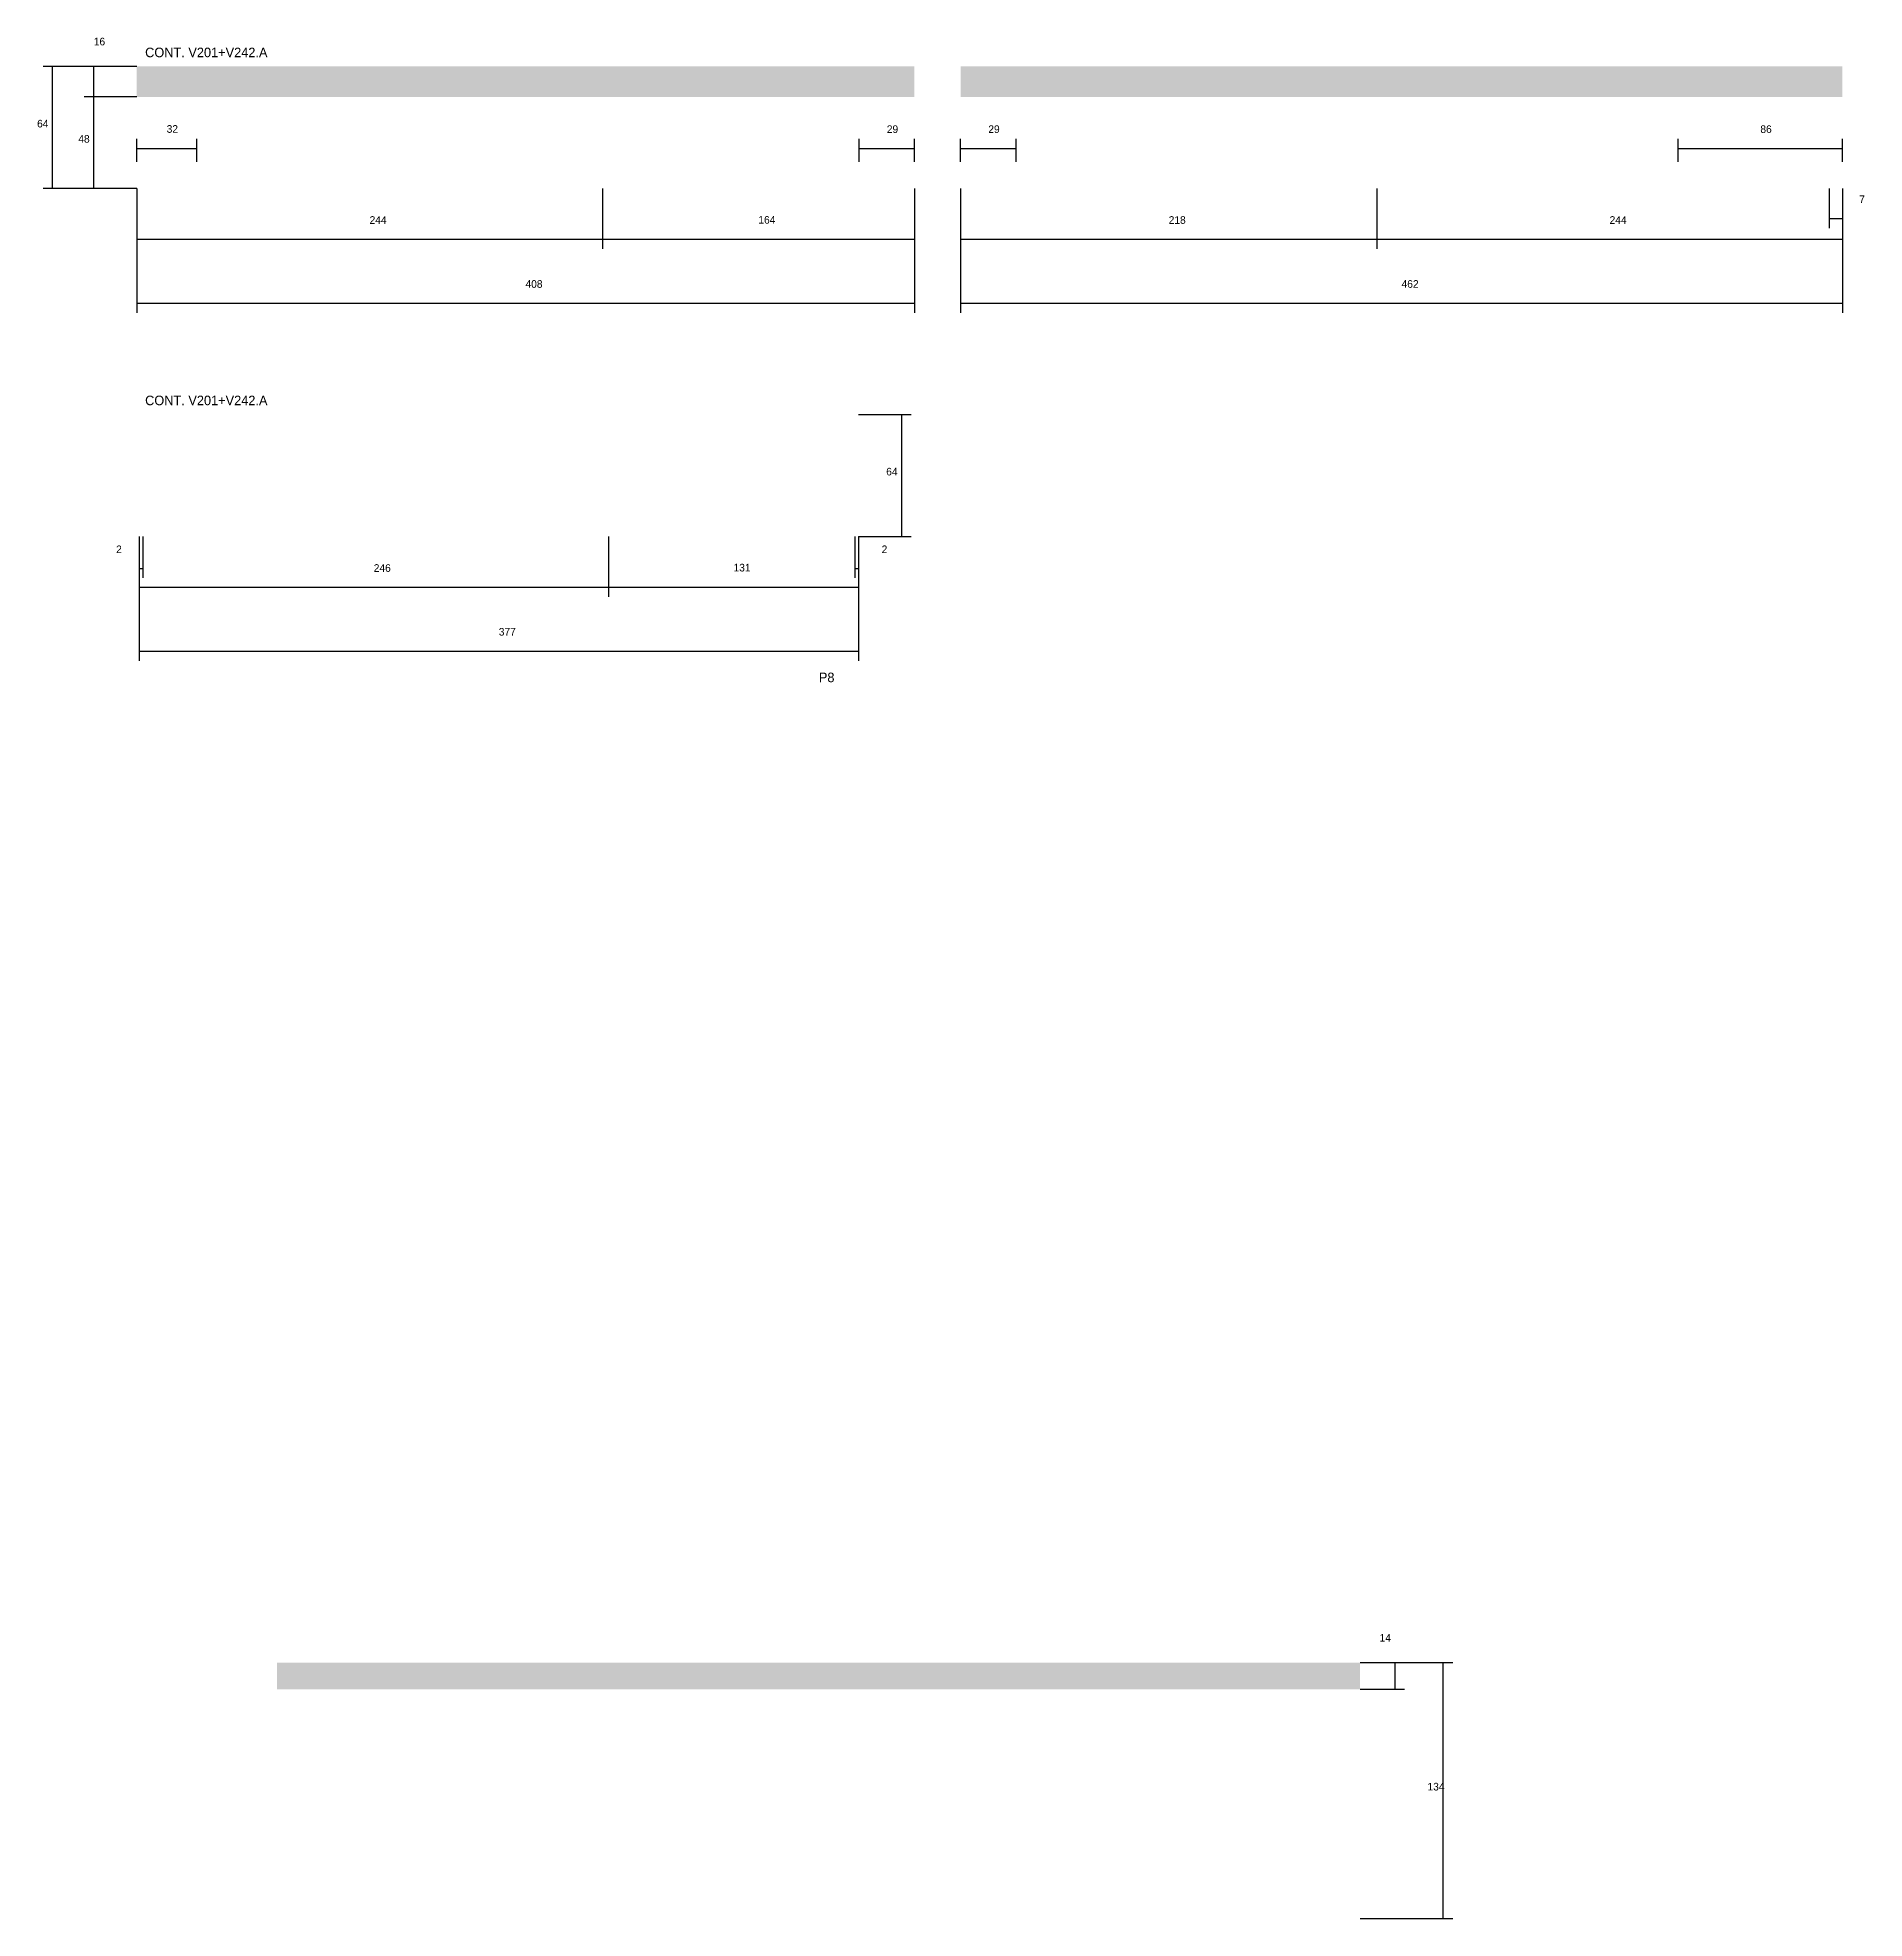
# Model space of a CAD drawing. Header units: metres. Extents: x 4470 to 7242, y 10166 to 11521.
# Drawn here: x 4764 to 5721, y 10166 to 11152 of the extents above; entities that cross this region are included whole.
import ezdxf

# ---------------------------------------------------------------- set-up
doc = ezdxf.new("R2010")
doc.units = ezdxf.units.M
for name, color, linetype in [('COTA', 2, 'Continuous'), ('NOMENCLATURA', 7, 'Continuous'), ('Paineis', 7, 'Continuous'), ('TextoSecao', 7, 'Continuous')]:
    doc.layers.add(name, color=color, linetype=linetype)

msp = doc.modelspace()

# ---------------------------------------------------------------- texts
at = {"layer": 'COTA'}
for s, p in [('16', (4793.7, 11147.7)), ('64', (4764, 11104.7)), ('32', (4831.9, 11101.9)), ('29', (5209.2, 11101.8)), ('29', (5262.4, 11101.8)), ('86', (5666.9, 11101.8)), ('48', (4785.6, 11096.7)), ('7', (5718.7, 11065.1)), ('244', (4938.2, 11054.2)), ('164', (5141.9, 11054.3)), ('218', (5356.9, 11054.2)), ('244', (5587.9, 11054.2)), ('408', (5019.9, 11020.7)), ('462', (5478.9, 11020.7)), ('2', (4805.4, 10881.7)), ('2', (5206.5, 10881.7)), ('246', (4940.4, 10871.9)), ('131', (5128.9, 10872.1)), ('377', (5005.9, 10838.5))]:
    msp.add_text(s, height=4, dxfattribs=at).set_placement(p)
at = {"layer": 'NOMENCLATURA'}
msp.add_text('P8', height=5, dxfattribs=at).set_placement((5173.6, 10814.1))
at = {"layer": 'Paineis'}
for s, p in [('64', (5208.9, 10922.4)), ('14', (5467.4, 10311.5)), ('134', (5492.5, 10233.5))]:
    msp.add_text(s, height=4, dxfattribs=at).set_placement(p)
at = {"layer": 'TextoSecao'}
for p in [(4820.6, 11141.5), (4820.6, 10959.2)]:
    msp.add_text('CONT. V201+V242.A', height=5, dxfattribs=at).set_placement(p)

# ---------------------------------------------------------------- hatches: boundary and pattern name
at = {"layer": 'COTA'}
h = msp.add_hatch(dxfattribs=at)
h.set_pattern_fill('AR-CONC', scale=0.03)
h.paths.add_polyline_path([(5223.7, 11136.7), (4816.2, 11136.7), (4816.2, 11136.7), (4816.2, 11120.7), (4816.2, 11120.7), (5223.7, 11120.7), (5223.7, 11120.7), (5223.7, 11136.7)])
h = msp.add_hatch(dxfattribs=at)
h.set_pattern_fill('AR-CONC', scale=0.03)
h.paths.add_polyline_path([(5247.9, 11136.7), (5709.9, 11136.7), (5709.9, 11136.7), (5709.9, 11120.7), (5709.9, 11120.7), (5247.9, 11120.7), (5247.9, 11120.7), (5247.9, 11136.7)])
h = msp.add_hatch(dxfattribs=at)
h.set_pattern_fill('AR-CONC', scale=0.03)
h.paths.add_polyline_path([(5457.2, 10300.5), (5457.2, 10286.5), (5457.2, 10286.5), (4889.7, 10286.5), (4889.7, 10286.5), (4889.7, 10300.5), (4889.7, 10300.5), (5457.2, 10300.5)])

# ---------------------------------------------------------------- linework, layer by layer
for p, q in [((4816.2, 11136.7), (4767.1, 11136.7)), ((4772.1, 11072.7), (4772.1, 11136.7)), ((4816.2, 11136.7), (4788.7, 11136.7)), ((4793.7, 11120.7), (4793.7, 11136.7)), ((4816.2, 11120.7), (4788.7, 11120.7)), ((4816.2, 11120.7), (4788.7, 11120.7)), ((4793.7, 11072.7), (4793.7, 11120.7)), ((4816.2, 11086.7), (4816.2, 11098.7)), ((4847.7, 11086.7), (4847.7, 11098.7)), ((5194.7, 11086.7), (5194.7, 11098.7)), ((5223.7, 11086.7), (5223.7, 11098.7)), ((5247.9, 11086.7), (5247.9, 11098.7)), ((5276.9, 11086.7), (5276.9, 11098.7)), ((5623.9, 11086.7), (5623.9, 11098.7)), ((5709.9, 11086.7), (5709.9, 11098.7)), ((4816.2, 11093.7), (4847.7, 11093.7)), ((5194.7, 11093.7), (5223.7, 11093.7)), ((5247.9, 11093.7), (5276.9, 11093.7)), ((5623.9, 11093.7), (5709.9, 11093.7)), ((4816.2, 11072.7), (4767.1, 11072.7)), ((4816.2, 11072.7), (4788.7, 11072.7)), ((4816.2, 11072.7), (4816.2, 11041.1)), ((4816.2, 11072.7), (4816.2, 11007.6)), ((5060.2, 11072.7), (5060.2, 11041.1)), ((5060.2, 11072.7), (5060.2, 11041.1)), ((5223.7, 11072.7), (5223.7, 11041.1)), ((5223.7, 11072.7), (5223.7, 11007.6)), ((5247.9, 11072.7), (5247.9, 11041.1)), ((5247.9, 11072.7), (5247.9, 11007.6)), ((5465.9, 11072.7), (5465.9, 11041.1)), ((5465.9, 11072.7), (5465.9, 11041.1)), ((5702.9, 11072.7), (5702.9, 11052)), ((5709.9, 11072.7), (5709.9, 11041.1)), ((5709.9, 11072.7), (5709.9, 11007.6)), ((5709.9, 11072.7), (5709.9, 11052)), ((5702.9, 11057), (5709.9, 11057)), ((4816.2, 11046.1), (5060.2, 11046.1)), ((5060.2, 11046.1), (5223.7, 11046.1)), ((5247.9, 11046.1), (5465.9, 11046.1)), ((5465.9, 11046.1), (5709.9, 11046.1)), ((4816.2, 11012.6), (5223.7, 11012.6)), ((5247.9, 11012.6), (5709.9, 11012.6)), ((4817.4, 10890.4), (4817.4, 10858.8)), ((4817.4, 10890.4), (4817.4, 10825.3)), ((4817.4, 10890.4), (4817.4, 10868.7)), ((4819.4, 10890.4), (4819.4, 10868.7)), ((5063.4, 10890.4), (5063.4, 10858.8)), ((5063.4, 10890.4), (5063.4, 10858.8)), ((5192.4, 10890.4), (5192.4, 10868.7)), ((5194.4, 10890.4), (5194.4, 10858.8)), ((5194.4, 10890.4), (5194.4, 10825.3)), ((5194.4, 10890.4), (5194.4, 10868.7)), ((4817.4, 10873.7), (4819.4, 10873.7)), ((5192.4, 10873.7), (5194.4, 10873.7)), ((4817.4, 10863.8), (5063.4, 10863.8)), ((5063.4, 10863.8), (5194.4, 10863.8)), ((4817.4, 10830.3), (5194.4, 10830.3))]:
    msp.add_line(p, q, dxfattribs=at)
at = {"layer": 'Paineis'}
for p, q in [((5194.4, 10954.4), (5222, 10954.4)), ((5217, 10890.4), (5217, 10954.4)), ((5194.4, 10890.4), (5222, 10890.4)), ((5457.2, 10300.5), (5480.5, 10300.5)), ((5457.2, 10300.5), (5505.7, 10300.5)), ((5475.5, 10286.5), (5475.5, 10300.5)), ((5500.7, 10166.5), (5500.7, 10300.5)), ((5457.2, 10286.5), (5480.5, 10286.5)), ((5457.2, 10166.5), (5505.7, 10166.5))]:
    msp.add_line(p, q, dxfattribs=at)

msp.set_redraw_order([(e.dxf.handle, doc.entitydb.next_handle()) for e in msp.query("TEXT MTEXT ATTDEF DIMENSION ARC_DIMENSION")])  # texts and dimensions are drawn at this point

doc.saveas('drawing.dxf')
